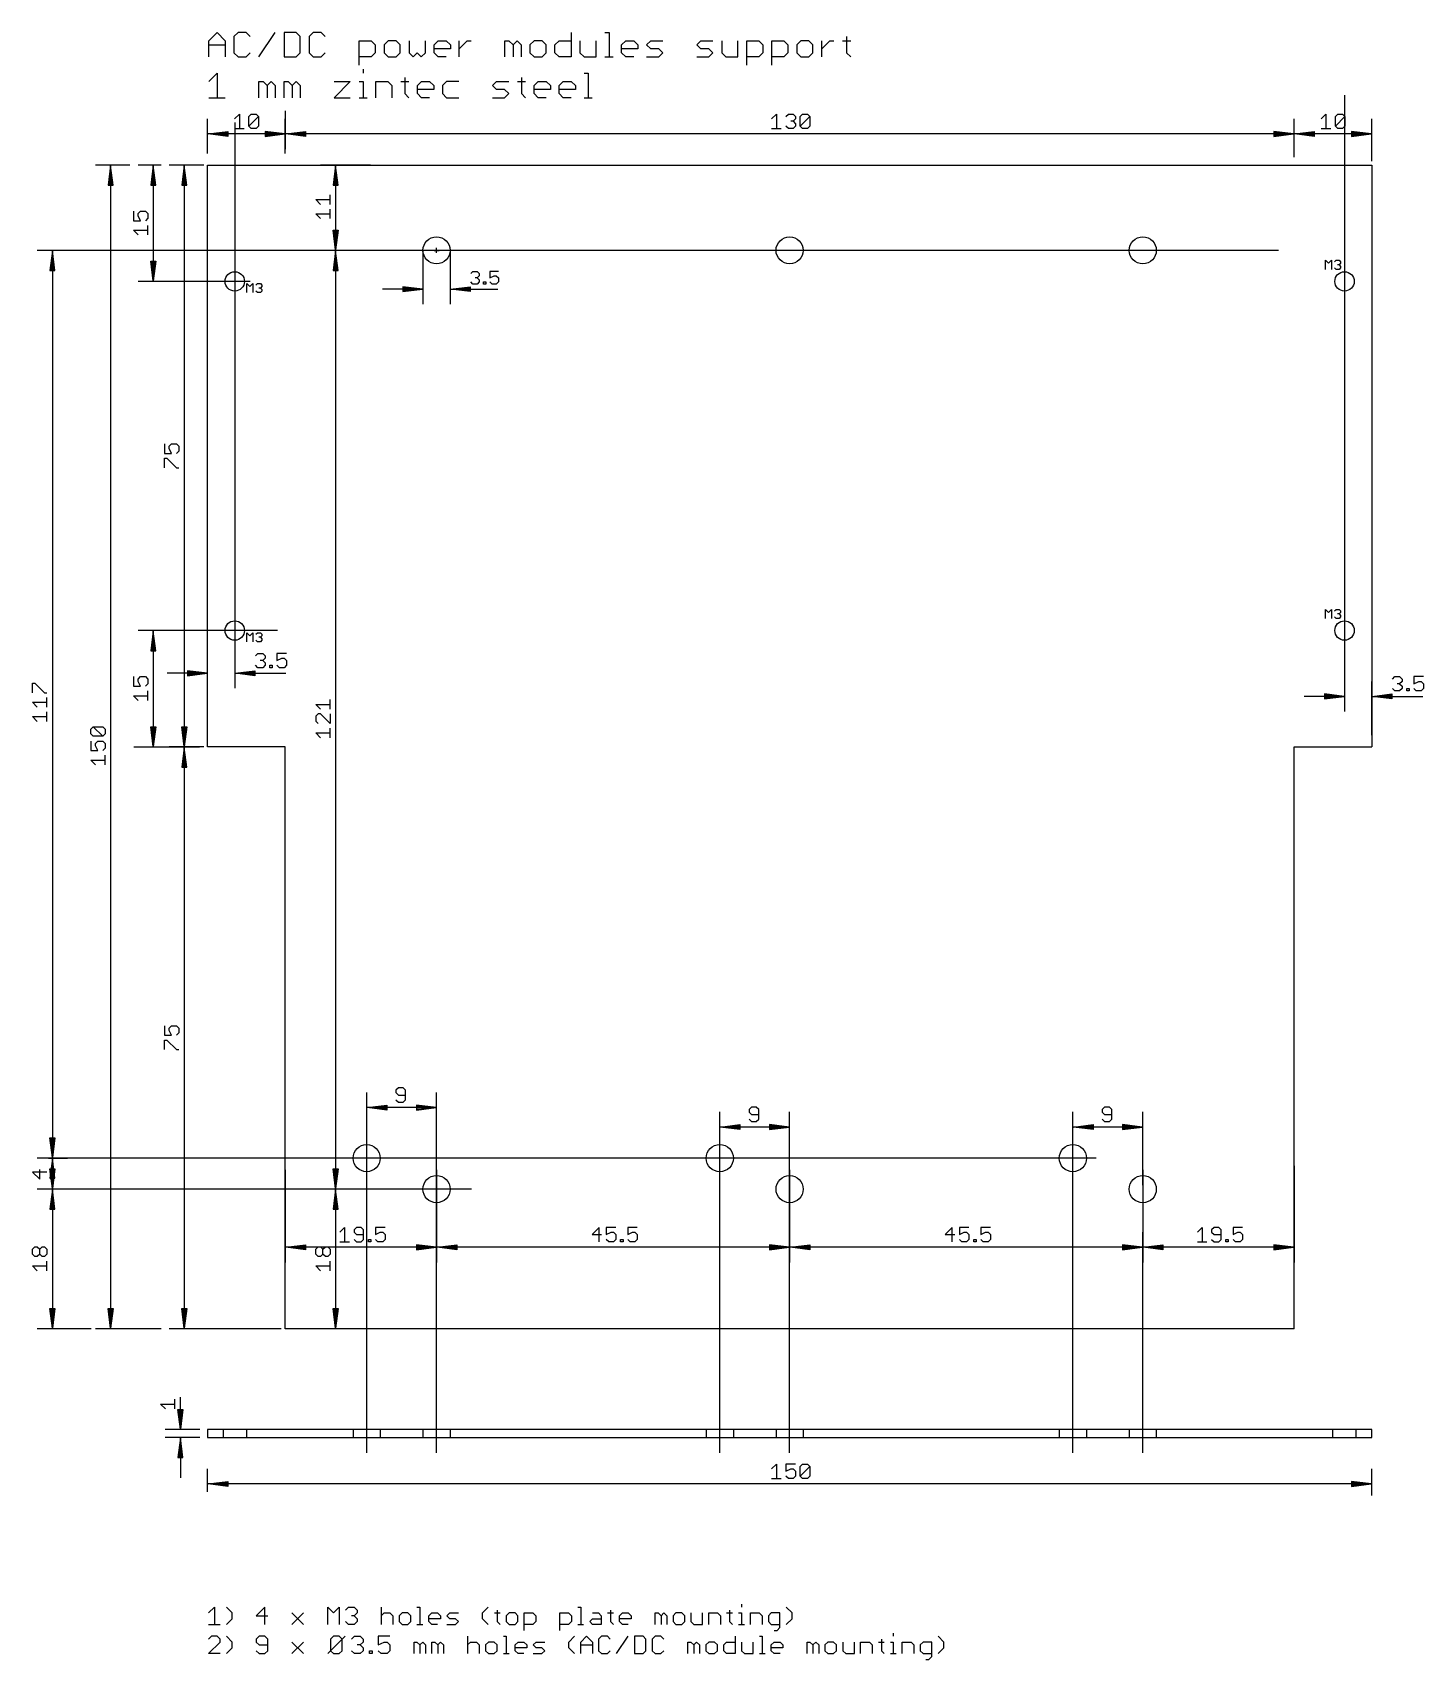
# Model space of a CAD drawing. Extents: x -23 to 157, y -12 to 198.
import ezdxf

# ---------------------------------------------------------------- set-up
doc = ezdxf.new("R2010")
doc.units = 0
doc.header["$MEASUREMENT"] = 0
for name, color, linetype, true_color in [('114', 253, 'CONTINUOUS', 0xadadad), ('119', 1, 'CONTINUOUS', 0xff0000), ('20', 7, 'CONTINUOUS', 0xffffff), ('47', 140, 'CONTINUOUS', 0x00bfff)]:
    doc.layers.add(name, color=color, linetype=linetype, true_color=true_color)

msp = doc.modelspace()

# ---------------------------------------------------------------- linework, layer by layer
at = {"layer": '114'}
for p, q in [((0.1778, 197.0259), (1.2268, 198.0749)), ((1.2268, 198.0749), (2.2759, 197.0259)), ((3.9251, 198.0749), (3.4006, 197.5504)), ((3.4006, 197.5504), (3.4006, 195.4523)), ((4.9741, 198.0749), (3.9251, 198.0749)), ((5.4986, 197.5504), (4.9741, 198.0749)), ((6.6233, 194.9278), (8.7214, 198.0749)), ((9.8461, 198.0749), (9.8461, 194.9278)), ((11.4196, 198.0749), (9.8461, 198.0749)), ((11.9441, 197.5504), (11.4196, 198.0749)), ((11.9441, 195.4523), (11.9441, 197.5504)), ((13.5933, 198.0749), (13.0688, 197.5504)), ((13.0688, 197.5504), (13.0688, 195.4523)), ((14.6424, 198.0749), (13.5933, 198.0749)), ((15.1669, 197.5504), (14.6424, 198.0749)), ((46.8573, 198.0749), (46.8573, 194.9278)), ((51.2047, 198.0749), (51.7292, 198.0749)), ((51.7292, 198.0749), (51.7292, 194.9278)), ((82.3454, 197.5504), (82.3454, 195.4523)), ((0.1778, 194.9278), (0.1778, 197.0259)), ((0.1778, 196.5013), (2.2759, 196.5013)), ((2.2759, 197.0259), (2.2759, 194.9278)), ((3.4006, 195.4523), (3.9251, 194.9278)), ((4.9741, 194.9278), (5.4986, 195.4523)), ((11.4196, 194.9278), (11.9441, 195.4523)), ((13.0688, 195.4523), (13.5933, 194.9278)), ((14.6424, 194.9278), (15.1669, 195.4523)), ((19.5143, 193.8788), (19.5143, 197.0259)), ((19.5143, 197.0259), (21.0879, 197.0259)), ((21.0879, 197.0259), (21.6124, 196.5013)), ((21.6124, 195.4523), (21.0879, 194.9278)), ((21.6124, 196.5013), (21.6124, 195.4523)), ((23.2616, 197.0259), (22.7371, 196.5013)), ((22.7371, 196.5013), (22.7371, 195.4523)), ((22.7371, 195.4523), (23.2616, 194.9278)), ((24.3106, 197.0259), (23.2616, 197.0259)), ((24.8351, 196.5013), (24.3106, 197.0259)), ((24.3106, 194.9278), (24.8351, 195.4523)), ((24.8351, 195.4523), (24.8351, 196.5013)), ((25.9598, 197.0259), (25.9598, 195.4523)), ((25.9598, 195.4523), (26.4843, 194.9278)), ((26.4843, 194.9278), (27.0089, 195.4523)), ((27.0089, 195.4523), (27.5334, 194.9278)), ((27.5334, 194.9278), (28.0579, 195.4523)), ((28.0579, 195.4523), (28.0579, 197.0259)), ((29.1826, 196.5013), (29.7071, 197.0259)), ((29.1826, 195.4523), (29.1826, 196.5013)), ((31.2806, 195.9768), (29.1826, 195.9768)), ((29.7071, 194.9278), (29.1826, 195.4523)), ((29.7071, 197.0259), (30.7561, 197.0259)), ((30.7561, 197.0259), (31.2806, 196.5013)), ((31.2806, 196.5013), (31.2806, 195.9768)), ((32.4053, 194.9278), (32.4053, 197.0259)), ((32.4053, 195.9768), (33.4544, 197.0259)), ((33.4544, 197.0259), (33.9789, 197.0259)), ((38.3137, 194.9278), (38.3137, 197.0259)), ((38.3137, 197.0259), (38.8382, 197.0259)), ((38.8382, 197.0259), (39.3627, 196.5013)), ((39.3627, 196.5013), (39.8873, 197.0259)), ((39.3627, 196.5013), (39.3627, 194.9278)), ((39.8873, 197.0259), (40.4118, 196.5013)), ((40.4118, 196.5013), (40.4118, 194.9278)), ((42.061, 197.0259), (41.5365, 196.5013)), ((41.5365, 196.5013), (41.5365, 195.4523)), ((41.5365, 195.4523), (42.061, 194.9278)), ((43.11, 197.0259), (42.061, 197.0259)), ((43.6345, 196.5013), (43.11, 197.0259)), ((43.11, 194.9278), (43.6345, 195.4523)), ((43.6345, 195.4523), (43.6345, 196.5013)), ((44.7592, 196.5013), (45.2837, 197.0259)), ((44.7592, 195.4523), (44.7592, 196.5013)), ((45.2837, 194.9278), (44.7592, 195.4523)), ((45.2837, 197.0259), (46.8573, 197.0259)), ((47.982, 197.0259), (47.982, 195.4523)), ((47.982, 195.4523), (48.5065, 194.9278)), ((50.08, 194.9278), (50.08, 197.0259)), ((53.3532, 196.5013), (53.8777, 197.0259)), ((53.3532, 195.4523), (53.3532, 196.5013)), ((55.4513, 195.9768), (53.3532, 195.9768)), ((53.8777, 194.9278), (53.3532, 195.4523)), ((53.8777, 197.0259), (54.9268, 197.0259)), ((54.9268, 197.0259), (55.4513, 196.5013)), ((55.4513, 196.5013), (55.4513, 195.9768)), ((56.576, 196.5013), (57.1005, 197.0259)), ((57.1005, 195.9768), (56.576, 196.5013)), ((57.1005, 197.0259), (58.674, 197.0259)), ((58.1495, 195.9768), (57.1005, 195.9768)), ((58.674, 195.4523), (58.1495, 195.9768)), ((58.1495, 194.9278), (58.674, 195.4523)), ((63.0215, 196.5013), (63.546, 197.0259)), ((63.546, 195.9768), (63.0215, 196.5013)), ((63.546, 197.0259), (65.1195, 197.0259)), ((64.595, 195.9768), (63.546, 195.9768)), ((65.1195, 195.4523), (64.595, 195.9768)), ((64.595, 194.9278), (65.1195, 195.4523)), ((66.2442, 197.0259), (66.2442, 195.4523)), ((66.2442, 195.4523), (66.7687, 194.9278)), ((68.3423, 194.9278), (68.3423, 197.0259)), ((69.467, 193.8788), (69.467, 197.0259)), ((69.467, 197.0259), (71.0405, 197.0259)), ((71.0405, 197.0259), (71.565, 196.5013)), ((71.565, 195.4523), (71.0405, 194.9278)), ((71.565, 196.5013), (71.565, 195.4523)), ((72.6897, 193.8788), (72.6897, 197.0259)), ((72.6897, 197.0259), (74.2633, 197.0259)), ((74.2633, 197.0259), (74.7878, 196.5013)), ((74.7878, 195.4523), (74.2633, 194.9278)), ((74.7878, 196.5013), (74.7878, 195.4523)), ((76.437, 197.0259), (75.9125, 196.5013)), ((75.9125, 196.5013), (75.9125, 195.4523)), ((75.9125, 195.4523), (76.437, 194.9278)), ((77.486, 197.0259), (76.437, 197.0259)), ((78.0106, 196.5013), (77.486, 197.0259)), ((77.486, 194.9278), (78.0106, 195.4523)), ((78.0106, 195.4523), (78.0106, 196.5013)), ((79.1352, 194.9278), (79.1352, 197.0259)), ((79.1352, 195.9768), (80.1843, 197.0259)), ((80.1843, 197.0259), (80.7088, 197.0259)), ((81.8209, 197.0259), (82.8699, 197.0259)), ((82.3454, 195.4523), (82.8699, 194.9278)), ((3.9251, 194.9278), (4.9741, 194.9278)), ((9.8461, 194.9278), (11.4196, 194.9278)), ((13.5933, 194.9278), (14.6424, 194.9278)), ((21.0879, 194.9278), (19.5143, 194.9278)), ((20.0388, 193.3494), (20.0388, 192.8249)), ((23.2616, 194.9278), (24.3106, 194.9278)), ((30.7561, 194.9278), (29.7071, 194.9278)), ((42.061, 194.9278), (43.11, 194.9278)), ((46.8573, 194.9278), (45.2837, 194.9278)), ((48.5065, 194.9278), (50.08, 194.9278)), ((51.2047, 194.9278), (52.2538, 194.9278)), ((54.9268, 194.9278), (53.8777, 194.9278)), ((56.576, 194.9278), (58.1495, 194.9278)), ((63.0215, 194.9278), (64.595, 194.9278)), ((66.7687, 194.9278), (68.3423, 194.9278)), ((71.0405, 194.9278), (69.467, 194.9278)), ((74.2633, 194.9278), (72.6897, 194.9278)), ((76.437, 194.9278), (77.486, 194.9278)), ((0.1778, 191.7759), (1.2268, 192.8249)), ((1.2268, 192.8249), (1.2268, 189.6778)), ((6.6233, 189.6778), (6.6233, 191.7759)), ((6.6233, 191.7759), (7.1478, 191.7759)), ((7.1478, 191.7759), (7.6723, 191.2513)), ((7.6723, 191.2513), (8.1968, 191.7759)), ((7.6723, 191.2513), (7.6723, 189.6778)), ((8.1968, 191.7759), (8.7214, 191.2513)), ((8.7214, 191.2513), (8.7214, 189.6778)), ((9.8461, 189.6778), (9.8461, 191.7759)), ((9.8461, 191.7759), (10.3706, 191.7759)), ((10.3706, 191.7759), (10.8951, 191.2513)), ((10.8951, 191.2513), (11.4196, 191.7759)), ((10.8951, 191.2513), (10.8951, 189.6778)), ((11.4196, 191.7759), (11.9441, 191.2513)), ((11.9441, 191.2513), (11.9441, 189.6778)), ((16.2916, 191.7759), (18.3896, 191.7759)), ((18.3896, 191.7759), (16.2916, 189.6778)), ((19.5143, 191.7759), (20.0388, 191.7759)), ((20.0388, 191.7759), (20.0388, 189.6778)), ((21.6628, 189.6778), (21.6628, 191.7759)), ((21.6628, 191.7759), (23.2364, 191.7759)), ((23.2364, 191.7759), (23.7609, 191.2513)), ((23.7609, 191.2513), (23.7609, 189.6778)), ((24.8856, 191.7759), (25.9346, 191.7759)), ((25.4101, 192.3004), (25.4101, 190.2023)), ((27.0341, 191.2513), (27.5586, 191.7759)), ((27.0341, 190.2023), (27.0341, 191.2513)), ((27.5586, 191.7759), (28.6076, 191.7759)), ((28.6076, 191.7759), (29.1321, 191.2513)), ((29.1321, 191.2513), (29.1321, 190.7268)), ((30.7813, 191.7759), (30.2568, 191.2513)), ((30.2568, 191.2513), (30.2568, 190.2023)), ((32.3549, 191.7759), (30.7813, 191.7759)), ((36.7023, 191.2513), (37.2268, 191.7759)), ((37.2268, 190.7268), (36.7023, 191.2513)), ((37.2268, 191.7759), (38.8004, 191.7759)), ((39.9251, 191.7759), (40.9741, 191.7759)), ((40.4496, 192.3004), (40.4496, 190.2023)), ((42.0736, 191.2513), (42.5981, 191.7759)), ((42.0736, 190.2023), (42.0736, 191.2513)), ((42.5981, 191.7759), (43.6471, 191.7759)), ((43.6471, 191.7759), (44.1716, 191.2513)), ((44.1716, 191.2513), (44.1716, 190.7268)), ((45.2963, 191.2513), (45.8209, 191.7759)), ((45.2963, 190.2023), (45.2963, 191.2513)), ((45.8209, 191.7759), (46.8699, 191.7759)), ((46.8699, 191.7759), (47.3944, 191.2513)), ((47.3944, 191.2513), (47.3944, 190.7268)), ((48.5191, 192.8249), (49.0436, 192.8249)), ((49.0436, 192.8249), (49.0436, 189.6778)), ((0.1778, 189.6778), (2.2759, 189.6778)), ((16.2916, 189.6778), (18.3896, 189.6778)), ((19.5143, 189.6778), (20.5633, 189.6778)), ((25.4101, 190.2023), (25.9346, 189.6778)), ((29.1321, 190.7268), (27.0341, 190.7268)), ((27.5586, 189.6778), (27.0341, 190.2023)), ((28.6076, 189.6778), (27.5586, 189.6778)), ((30.2568, 190.2023), (30.7813, 189.6778)), ((30.7813, 189.6778), (32.3549, 189.6778)), ((36.7023, 189.6778), (38.2759, 189.6778)), ((38.2759, 190.7268), (37.2268, 190.7268)), ((38.8004, 190.2023), (38.2759, 190.7268)), ((38.2759, 189.6778), (38.8004, 190.2023)), ((40.4496, 190.2023), (40.9741, 189.6778)), ((44.1716, 190.7268), (42.0736, 190.7268)), ((42.5981, 189.6778), (42.0736, 190.2023)), ((43.6471, 189.6778), (42.5981, 189.6778)), ((47.3944, 190.7268), (45.2963, 190.7268)), ((45.8209, 189.6778), (45.2963, 190.2023)), ((46.8699, 189.6778), (45.8209, 189.6778)), ((48.5191, 189.6778), (49.5681, 189.6778))]:
    msp.add_line(p, q, dxfattribs=at)
at = {"layer": '119'}
for p, q in [((0, 181), (150, 181)), ((0, 106), (0, 181)), ((150, 181), (150, 106)), ((144.0508, 167.5508), (144.0508, 168.7202)), ((144.0508, 168.7202), (144.4406, 168.3304)), ((144.4406, 168.3304), (144.8304, 168.7202)), ((144.8304, 168.7202), (144.8304, 167.5508)), ((145.2202, 168.5253), (145.4151, 168.7202)), ((145.4151, 168.7202), (145.8049, 168.7202)), ((145.8049, 168.1355), (145.61, 168.1355)), ((145.8049, 168.7202), (145.9998, 168.5253)), ((145.9998, 168.3304), (145.8049, 168.1355)), ((145.8049, 168.1355), (145.9998, 167.9406)), ((145.9998, 168.5253), (145.9998, 168.3304)), ((145.9998, 167.9406), (145.9998, 167.7457)), ((5.0508, 164.5508), (5.0508, 165.7202)), ((5.0508, 165.7202), (5.4406, 165.3304)), ((5.4406, 165.3304), (5.8304, 165.7202)), ((5.8304, 165.7202), (5.8304, 164.5508)), ((6.2202, 165.5253), (6.4151, 165.7202)), ((6.4151, 165.7202), (6.8049, 165.7202)), ((6.8049, 165.7202), (6.9998, 165.5253)), ((145.4151, 167.5508), (145.2202, 167.7457)), ((145.8049, 167.5508), (145.4151, 167.5508)), ((145.9998, 167.7457), (145.8049, 167.5508)), ((6.4151, 164.5508), (6.2202, 164.7457)), ((6.8049, 164.5508), (6.4151, 164.5508)), ((6.8049, 165.1355), (6.61, 165.1355)), ((6.9998, 165.3304), (6.8049, 165.1355)), ((6.8049, 165.1355), (6.9998, 164.9406)), ((6.9998, 164.7457), (6.8049, 164.5508)), ((6.9998, 165.5253), (6.9998, 165.3304)), ((6.9998, 164.9406), (6.9998, 164.7457)), ((144.0508, 122.5508), (144.0508, 123.7202)), ((144.0508, 123.7202), (144.4406, 123.3304)), ((144.4406, 123.3304), (144.8304, 123.7202)), ((144.8304, 123.7202), (144.8304, 122.5508)), ((145.2202, 123.5253), (145.4151, 123.7202)), ((145.4151, 122.5508), (145.2202, 122.7457)), ((145.4151, 123.7202), (145.8049, 123.7202)), ((145.8049, 122.5508), (145.4151, 122.5508)), ((145.8049, 123.1355), (145.61, 123.1355)), ((145.8049, 123.7202), (145.9998, 123.5253)), ((145.9998, 123.3304), (145.8049, 123.1355)), ((145.8049, 123.1355), (145.9998, 122.9406)), ((145.9998, 122.7457), (145.8049, 122.5508)), ((145.9998, 123.5253), (145.9998, 123.3304)), ((145.9998, 122.9406), (145.9998, 122.7457)), ((5.0508, 119.5508), (5.0508, 120.7202)), ((5.0508, 120.7202), (5.4406, 120.3304)), ((5.4406, 120.3304), (5.8304, 120.7202)), ((5.8304, 120.7202), (5.8304, 119.5508)), ((6.2202, 120.5253), (6.4151, 120.7202)), ((6.4151, 119.5508), (6.2202, 119.7457)), ((6.4151, 120.7202), (6.8049, 120.7202)), ((6.8049, 119.5508), (6.4151, 119.5508)), ((6.8049, 120.1355), (6.61, 120.1355)), ((6.8049, 120.7202), (6.9998, 120.5253)), ((6.9998, 120.3304), (6.8049, 120.1355)), ((6.8049, 120.1355), (6.9998, 119.9406)), ((6.9998, 119.7457), (6.8049, 119.5508)), ((6.9998, 120.5253), (6.9998, 120.3304)), ((6.9998, 119.9406), (6.9998, 119.7457)), ((10, 106), (0, 106)), ((10, 31), (10, 106)), ((140, 106), (150, 106)), ((140, 31), (140, 106)), ((140, 31), (10, 31)), ((2, 18), (0, 18)), ((0, 18), (0, 17)), ((0, 17), (2, 17)), ((5, 18), (2, 18)), ((2, 18), (2, 17)), ((2, 17), (5, 17)), ((27.75, 18), (5, 18)), ((5, 18), (5, 17)), ((5, 17), (27.75, 17)), ((18.75, 18), (18.75, 17)), ((22.25, 18), (22.25, 17)), ((31.25, 18), (27.75, 18)), ((27.75, 18), (27.75, 17)), ((27.75, 17), (31.25, 17)), ((145, 18), (31.25, 18)), ((31.25, 18), (31.25, 17)), ((31.25, 17), (145, 17)), ((64.25, 18), (64.25, 17)), ((67.75, 18), (67.75, 17)), ((73.25, 18), (73.25, 17)), ((76.75, 18), (76.75, 17)), ((109.75, 18), (109.75, 17)), ((113.25, 18), (113.25, 17)), ((118.75, 18), (118.75, 17)), ((122.25, 18), (122.25, 17)), ((148, 18), (145, 18)), ((145, 17), (145, 18)), ((145, 17), (148, 17)), ((150, 18), (148, 18)), ((148, 17), (148, 18)), ((148, 17), (150, 17)), ((150, 17), (150, 18))]:
    msp.add_line(p, q, dxfattribs=at)
for centre, radius in [((29.5, 170), 1.75), ((75, 170), 1.75), ((120.5, 170), 1.75), ((3.5, 166), 1.25), ((146.5, 166), 1.25), ((3.5, 121), 1.25), ((146.5, 121), 1.25), ((20.5, 53), 1.75), ((66, 53), 1.75), ((111.5, 53), 1.75), ((29.5, 49), 1.75), ((75, 49), 1.75), ((120.5, 49), 1.75)]:
    msp.add_circle(centre, radius, dxfattribs=at)
at = {"layer": '20'}
for p, q in [((0.127, -5.6244), (0.8763, -4.8751)), ((0.8763, -4.8751), (0.8763, -7.123)), ((3.1783, -5.6244), (2.429, -4.8751)), ((3.1783, -6.3737), (3.1783, -5.6244)), ((7.3895, -4.8751), (6.2656, -5.999)), ((6.2656, -5.999), (7.7642, -5.999)), ((7.3895, -7.123), (7.3895, -4.8751)), ((10.8695, -5.6244), (12.3681, -7.123)), ((10.8695, -7.123), (12.3681, -5.6244)), ((15.4734, -7.123), (15.4734, -4.8751)), ((15.4734, -4.8751), (16.2227, -5.6244)), ((16.2227, -5.6244), (16.972, -4.8751)), ((16.972, -4.8751), (16.972, -7.123)), ((17.7754, -5.2497), (18.1501, -4.8751)), ((18.1501, -4.8751), (18.8994, -4.8751)), ((18.8994, -5.999), (18.5247, -5.999)), ((18.8994, -4.8751), (19.274, -5.2497)), ((19.274, -5.6244), (18.8994, -5.999)), ((18.8994, -5.999), (19.274, -6.3737)), ((19.274, -5.2497), (19.274, -5.6244)), ((22.3793, -4.8751), (22.3793, -7.123)), ((22.3793, -5.999), (22.754, -5.6244)), ((22.754, -5.6244), (23.5033, -5.6244)), ((23.5033, -5.6244), (23.8779, -5.999)), ((23.8779, -5.999), (23.8779, -7.123)), ((25.056, -5.6244), (24.6813, -5.999)), ((24.6813, -5.999), (24.6813, -6.7483)), ((25.8053, -5.6244), (25.056, -5.6244)), ((26.1799, -5.999), (25.8053, -5.6244)), ((26.1799, -6.7483), (26.1799, -5.999)), ((26.9833, -4.8751), (27.3579, -4.8751)), ((27.3579, -4.8751), (27.3579, -7.123)), ((28.5179, -5.999), (28.8926, -5.6244)), ((28.5179, -6.7483), (28.5179, -5.999)), ((28.8926, -5.6244), (29.6419, -5.6244)), ((29.6419, -5.6244), (30.0165, -5.999)), ((30.0165, -5.999), (30.0165, -6.3737)), ((30.8199, -5.999), (31.1945, -5.6244)), ((31.1945, -6.3737), (30.8199, -5.999)), ((31.1945, -5.6244), (32.3185, -5.6244)), ((35.4238, -5.6244), (36.1731, -4.8751)), ((35.4238, -6.3737), (35.4238, -5.6244)), ((36.9584, -5.6244), (37.7078, -5.6244)), ((37.3331, -5.2497), (37.3331, -6.7483)), ((38.8677, -5.6244), (38.4931, -5.999)), ((38.4931, -5.999), (38.4931, -6.7483)), ((39.6171, -5.6244), (38.8677, -5.6244)), ((39.9917, -5.999), (39.6171, -5.6244)), ((39.9917, -6.7483), (39.9917, -5.999)), ((40.7951, -7.8723), (40.7951, -5.6244)), ((40.7951, -5.6244), (41.919, -5.6244)), ((41.919, -5.6244), (42.2937, -5.999)), ((42.2937, -5.999), (42.2937, -6.7483)), ((45.399, -7.8723), (45.399, -5.6244)), ((45.399, -5.6244), (46.523, -5.6244)), ((46.523, -5.6244), (46.8976, -5.999)), ((46.8976, -5.999), (46.8976, -6.7483)), ((47.701, -4.8751), (48.0756, -4.8751)), ((48.0756, -4.8751), (48.0756, -7.123)), ((49.6103, -5.6244), (50.3596, -5.6244)), ((50.3596, -5.6244), (50.7342, -5.999)), ((50.7342, -5.999), (50.7342, -7.123)), ((51.5376, -5.6244), (52.2869, -5.6244)), ((51.9122, -5.2497), (51.9122, -6.7483)), ((53.0722, -5.999), (53.4469, -5.6244)), ((53.0722, -6.7483), (53.0722, -5.999)), ((53.4469, -5.6244), (54.1962, -5.6244)), ((54.1962, -5.6244), (54.5708, -5.999)), ((54.5708, -5.999), (54.5708, -6.3737)), ((57.6761, -7.123), (57.6761, -5.6244)), ((57.6761, -5.6244), (58.0508, -5.6244)), ((58.0508, -5.6244), (58.4254, -5.999)), ((58.4254, -5.999), (58.8001, -5.6244)), ((58.4254, -5.999), (58.4254, -7.123)), ((58.8001, -5.6244), (59.1748, -5.999)), ((59.1748, -5.999), (59.1748, -7.123)), ((60.3528, -5.6244), (59.9781, -5.999)), ((59.9781, -5.999), (59.9781, -6.7483)), ((61.1021, -5.6244), (60.3528, -5.6244)), ((61.4767, -5.999), (61.1021, -5.6244)), ((61.4767, -6.7483), (61.4767, -5.999)), ((62.2801, -5.6244), (62.2801, -6.7483)), ((63.7787, -7.123), (63.7787, -5.6244)), ((64.582, -7.123), (64.582, -5.6244)), ((64.582, -5.6244), (65.706, -5.6244)), ((65.706, -5.6244), (66.0807, -5.999)), ((66.0807, -5.999), (66.0807, -7.123)), ((66.884, -5.6244), (67.6333, -5.6244)), ((67.2587, -5.2497), (67.2587, -6.7483)), ((68.4186, -5.6244), (68.7933, -5.6244)), ((68.7933, -4.5004), (68.7933, -4.8751)), ((68.7933, -5.6244), (68.7933, -7.123)), ((69.9533, -7.123), (69.9533, -5.6244)), ((69.9533, -5.6244), (71.0773, -5.6244)), ((71.0773, -5.6244), (71.4519, -5.999)), ((71.4519, -5.999), (71.4519, -7.123)), ((72.6299, -5.6244), (72.2553, -5.999)), ((72.2553, -5.999), (72.2553, -6.7483)), ((73.7539, -5.6244), (72.6299, -5.6244)), ((73.7539, -7.4977), (73.7539, -5.6244)), ((75.3065, -5.6244), (74.5572, -4.8751)), ((75.3065, -6.3737), (75.3065, -5.6244)), ((0.127, -7.123), (1.6256, -7.123)), ((2.429, -7.123), (3.1783, -6.3737)), ((18.1501, -7.123), (17.7754, -6.7483)), ((18.8994, -7.123), (18.1501, -7.123)), ((19.274, -6.7483), (18.8994, -7.123)), ((19.274, -6.3737), (19.274, -6.7483)), ((24.6813, -6.7483), (25.056, -7.123)), ((25.056, -7.123), (25.8053, -7.123)), ((25.8053, -7.123), (26.1799, -6.7483)), ((26.9833, -7.123), (27.7326, -7.123)), ((30.0165, -6.3737), (28.5179, -6.3737)), ((28.8926, -7.123), (28.5179, -6.7483)), ((29.6419, -7.123), (28.8926, -7.123)), ((30.8199, -7.123), (31.9438, -7.123)), ((31.9438, -6.3737), (31.1945, -6.3737)), ((32.3185, -6.7483), (31.9438, -6.3737)), ((31.9438, -7.123), (32.3185, -6.7483)), ((36.1731, -7.123), (35.4238, -6.3737)), ((37.3331, -6.7483), (37.7078, -7.123)), ((38.4931, -6.7483), (38.8677, -7.123)), ((38.8677, -7.123), (39.6171, -7.123)), ((39.6171, -7.123), (39.9917, -6.7483)), ((41.919, -7.123), (40.7951, -7.123)), ((42.2937, -6.7483), (41.919, -7.123)), ((46.523, -7.123), (45.399, -7.123)), ((46.8976, -6.7483), (46.523, -7.123)), ((47.701, -7.123), (48.4503, -7.123)), ((49.2356, -6.7483), (49.6103, -6.3737)), ((49.6103, -7.123), (49.2356, -6.7483)), ((49.6103, -6.3737), (50.7342, -6.3737)), ((50.7342, -7.123), (49.6103, -7.123)), ((51.9122, -6.7483), (52.2869, -7.123)), ((54.5708, -6.3737), (53.0722, -6.3737)), ((53.4469, -7.123), (53.0722, -6.7483)), ((54.1962, -7.123), (53.4469, -7.123)), ((59.9781, -6.7483), (60.3528, -7.123)), ((60.3528, -7.123), (61.1021, -7.123)), ((61.1021, -7.123), (61.4767, -6.7483)), ((62.2801, -6.7483), (62.6547, -7.123)), ((62.6547, -7.123), (63.7787, -7.123)), ((67.2587, -6.7483), (67.6333, -7.123)), ((68.4186, -7.123), (69.168, -7.123)), ((72.2553, -6.7483), (72.6299, -7.123)), ((72.6299, -7.123), (73.7539, -7.123)), ((73.0046, -7.8723), (73.3792, -7.8723)), ((73.3792, -7.8723), (73.7539, -7.4977)), ((74.5572, -7.123), (75.3065, -6.3737)), ((88.36, -8.2504), (88.36, -8.6251)), ((0.5017, -8.6251), (0.127, -8.9997)), ((0.127, -10.873), (1.6256, -9.3744)), ((1.251, -8.6251), (0.5017, -8.6251)), ((1.6256, -8.9997), (1.251, -8.6251)), ((1.6256, -9.3744), (1.6256, -8.9997)), ((3.1783, -9.3744), (2.429, -8.6251)), ((2.429, -10.873), (3.1783, -10.1237)), ((3.1783, -10.1237), (3.1783, -9.3744)), ((6.6402, -8.6251), (6.2656, -8.9997)), ((6.2656, -8.9997), (6.2656, -9.3744)), ((6.2656, -9.3744), (6.6402, -9.749)), ((7.3895, -8.6251), (6.6402, -8.6251)), ((6.6402, -9.749), (7.7642, -9.749)), ((7.7642, -8.9997), (7.3895, -8.6251)), ((7.7642, -10.4983), (7.7642, -8.9997)), ((10.8695, -9.3744), (12.3681, -10.873)), ((10.8695, -10.873), (12.3681, -9.3744)), ((15.4734, -10.873), (17.7214, -8.6251)), ((16.2227, -8.6251), (15.8481, -8.9997)), ((15.8481, -8.9997), (15.8481, -10.4983)), ((16.972, -8.6251), (16.2227, -8.6251)), ((17.3467, -8.9997), (16.972, -8.6251)), ((17.3467, -10.4983), (17.3467, -8.9997)), ((18.5427, -8.9997), (18.9174, -8.6251)), ((18.9174, -8.6251), (19.6667, -8.6251)), ((19.6667, -9.749), (19.292, -9.749)), ((19.6667, -8.6251), (20.0413, -8.9997)), ((20.0413, -9.3744), (19.6667, -9.749)), ((19.6667, -9.749), (20.0413, -10.1237)), ((20.0413, -8.9997), (20.0413, -9.3744)), ((20.0413, -10.1237), (20.0413, -10.4983)), ((23.4943, -8.6251), (21.9957, -8.6251)), ((21.9957, -8.6251), (21.9957, -9.749)), ((21.9957, -9.749), (22.745, -9.3744)), ((22.745, -9.3744), (23.1196, -9.3744)), ((23.1196, -9.3744), (23.4943, -9.749)), ((23.4943, -9.749), (23.4943, -10.4983)), ((26.5996, -10.873), (26.5996, -9.3744)), ((26.5996, -9.3744), (26.9743, -9.3744)), ((26.9743, -9.3744), (27.3489, -9.749)), ((27.3489, -9.749), (27.7236, -9.3744)), ((27.3489, -9.749), (27.3489, -10.873)), ((27.7236, -9.3744), (28.0982, -9.749)), ((28.0982, -9.749), (28.0982, -10.873)), ((28.9016, -10.873), (28.9016, -9.3744)), ((28.9016, -9.3744), (29.2762, -9.3744)), ((29.2762, -9.3744), (29.6509, -9.749)), ((29.6509, -9.749), (30.0255, -9.3744)), ((29.6509, -9.749), (29.6509, -10.873)), ((30.0255, -9.3744), (30.4002, -9.749)), ((30.4002, -9.749), (30.4002, -10.873)), ((33.5055, -8.6251), (33.5055, -10.873)), ((33.5055, -9.749), (33.8802, -9.3744)), ((33.8802, -9.3744), (34.6295, -9.3744)), ((34.6295, -9.3744), (35.0041, -9.749)), ((35.0041, -9.749), (35.0041, -10.873)), ((36.1821, -9.3744), (35.8075, -9.749)), ((35.8075, -9.749), (35.8075, -10.4983)), ((36.9314, -9.3744), (36.1821, -9.3744)), ((37.3061, -9.749), (36.9314, -9.3744)), ((37.3061, -10.4983), (37.3061, -9.749)), ((38.1094, -8.6251), (38.4841, -8.6251)), ((38.4841, -8.6251), (38.4841, -10.873)), ((39.6441, -9.749), (40.0187, -9.3744)), ((39.6441, -10.4983), (39.6441, -9.749)), ((41.1427, -10.1237), (39.6441, -10.1237)), ((40.0187, -9.3744), (40.768, -9.3744)), ((40.768, -9.3744), (41.1427, -9.749)), ((41.1427, -9.749), (41.1427, -10.1237)), ((41.946, -9.749), (42.3207, -9.3744)), ((42.3207, -10.1237), (41.946, -9.749)), ((42.3207, -9.3744), (43.4447, -9.3744)), ((43.07, -10.1237), (42.3207, -10.1237)), ((43.4447, -10.4983), (43.07, -10.1237)), ((46.55, -9.3744), (47.2993, -8.6251)), ((46.55, -10.1237), (46.55, -9.3744)), ((47.2993, -10.873), (46.55, -10.1237)), ((48.0846, -9.3744), (48.8339, -8.6251)), ((48.0846, -10.873), (48.0846, -9.3744)), ((48.0846, -9.749), (49.5832, -9.749)), ((48.8339, -8.6251), (49.5832, -9.3744)), ((49.5832, -9.3744), (49.5832, -10.873)), ((50.7612, -8.6251), (50.3866, -8.9997)), ((50.3866, -8.9997), (50.3866, -10.4983)), ((51.5105, -8.6251), (50.7612, -8.6251)), ((51.8852, -8.9997), (51.5105, -8.6251)), ((52.6885, -10.873), (54.1872, -8.6251)), ((54.9905, -8.6251), (54.9905, -10.873)), ((56.1145, -8.6251), (54.9905, -8.6251)), ((56.4891, -8.9997), (56.1145, -8.6251)), ((56.4891, -10.4983), (56.4891, -8.9997)), ((57.6671, -8.6251), (57.2925, -8.9997)), ((57.2925, -8.9997), (57.2925, -10.4983)), ((58.4164, -8.6251), (57.6671, -8.6251)), ((58.7911, -8.9997), (58.4164, -8.6251)), ((61.8964, -10.873), (61.8964, -9.3744)), ((61.8964, -9.3744), (62.2711, -9.3744)), ((62.2711, -9.3744), (62.6457, -9.749)), ((62.6457, -9.749), (63.0204, -9.3744)), ((62.6457, -9.749), (62.6457, -10.873)), ((63.0204, -9.3744), (63.395, -9.749)), ((63.395, -9.749), (63.395, -10.873)), ((64.573, -9.3744), (64.1984, -9.749)), ((64.1984, -9.749), (64.1984, -10.4983)), ((65.3223, -9.3744), (64.573, -9.3744)), ((65.697, -9.749), (65.3223, -9.3744)), ((65.697, -10.4983), (65.697, -9.749)), ((66.5003, -9.749), (66.875, -9.3744)), ((66.5003, -10.4983), (66.5003, -9.749)), ((66.875, -9.3744), (67.999, -9.3744)), ((67.999, -8.6251), (67.999, -10.873)), ((68.8023, -9.3744), (68.8023, -10.4983)), ((70.3009, -10.873), (70.3009, -9.3744)), ((71.1043, -8.6251), (71.4789, -8.6251)), ((71.4789, -8.6251), (71.4789, -10.873)), ((72.6389, -9.749), (73.0136, -9.3744)), ((72.6389, -10.4983), (72.6389, -9.749)), ((74.1375, -10.1237), (72.6389, -10.1237)), ((73.0136, -9.3744), (73.7629, -9.3744)), ((73.7629, -9.3744), (74.1375, -9.749)), ((74.1375, -9.749), (74.1375, -10.1237)), ((77.2428, -10.873), (77.2428, -9.3744)), ((77.2428, -9.3744), (77.6175, -9.3744)), ((77.6175, -9.3744), (77.9922, -9.749)), ((77.9922, -9.749), (78.3668, -9.3744)), ((77.9922, -9.749), (77.9922, -10.873)), ((78.3668, -9.3744), (78.7415, -9.749)), ((78.7415, -9.749), (78.7415, -10.873)), ((79.9195, -9.3744), (79.5448, -9.749)), ((79.5448, -9.749), (79.5448, -10.4983)), ((80.6688, -9.3744), (79.9195, -9.3744)), ((81.0434, -9.749), (80.6688, -9.3744)), ((81.0434, -10.4983), (81.0434, -9.749)), ((81.8468, -9.3744), (81.8468, -10.4983)), ((83.3454, -10.873), (83.3454, -9.3744)), ((84.1487, -10.873), (84.1487, -9.3744)), ((84.1487, -9.3744), (85.2727, -9.3744)), ((85.2727, -9.3744), (85.6474, -9.749)), ((85.6474, -9.749), (85.6474, -10.873)), ((86.4507, -9.3744), (87.2, -9.3744)), ((86.8254, -8.9997), (86.8254, -10.4983)), ((87.9854, -9.3744), (88.36, -9.3744)), ((88.36, -9.3744), (88.36, -10.873)), ((89.52, -10.873), (89.52, -9.3744)), ((89.52, -9.3744), (90.644, -9.3744)), ((90.644, -9.3744), (91.0186, -9.749)), ((91.0186, -9.749), (91.0186, -10.873)), ((92.1966, -9.3744), (91.822, -9.749)), ((91.822, -9.749), (91.822, -10.4983)), ((93.3206, -9.3744), (92.1966, -9.3744)), ((93.3206, -11.2477), (93.3206, -9.3744)), ((94.8732, -9.3744), (94.1239, -8.6251)), ((94.1239, -10.873), (94.8732, -10.1237)), ((94.8732, -10.1237), (94.8732, -9.3744)), ((1.6256, -10.873), (0.127, -10.873)), ((6.2656, -10.4983), (6.6402, -10.873)), ((6.6402, -10.873), (7.3895, -10.873)), ((7.3895, -10.873), (7.7642, -10.4983)), ((15.8481, -10.4983), (16.2227, -10.873)), ((16.2227, -10.873), (16.972, -10.873)), ((16.972, -10.873), (17.3467, -10.4983)), ((18.9174, -10.873), (18.5427, -10.4983)), ((19.6667, -10.873), (18.9174, -10.873)), ((20.0413, -10.4983), (19.6667, -10.873)), ((20.8447, -10.873), (20.8447, -10.4983)), ((20.8447, -10.4983), (21.2193, -10.4983)), ((21.2193, -10.873), (20.8447, -10.873)), ((21.2193, -10.4983), (21.2193, -10.873)), ((22.3703, -10.873), (21.9957, -10.4983)), ((23.1196, -10.873), (22.3703, -10.873)), ((23.4943, -10.4983), (23.1196, -10.873)), ((35.8075, -10.4983), (36.1821, -10.873)), ((36.1821, -10.873), (36.9314, -10.873)), ((36.9314, -10.873), (37.3061, -10.4983)), ((38.1094, -10.873), (38.8587, -10.873)), ((40.0187, -10.873), (39.6441, -10.4983)), ((40.768, -10.873), (40.0187, -10.873)), ((41.946, -10.873), (43.07, -10.873)), ((43.07, -10.873), (43.4447, -10.4983)), ((50.3866, -10.4983), (50.7612, -10.873)), ((50.7612, -10.873), (51.5105, -10.873)), ((51.5105, -10.873), (51.8852, -10.4983)), ((54.9905, -10.873), (56.1145, -10.873)), ((56.1145, -10.873), (56.4891, -10.4983)), ((57.2925, -10.4983), (57.6671, -10.873)), ((57.6671, -10.873), (58.4164, -10.873)), ((58.4164, -10.873), (58.7911, -10.4983)), ((64.1984, -10.4983), (64.573, -10.873)), ((64.573, -10.873), (65.3223, -10.873)), ((65.3223, -10.873), (65.697, -10.4983)), ((66.875, -10.873), (66.5003, -10.4983)), ((67.999, -10.873), (66.875, -10.873)), ((68.8023, -10.4983), (69.177, -10.873)), ((69.177, -10.873), (70.3009, -10.873)), ((71.1043, -10.873), (71.8536, -10.873)), ((73.0136, -10.873), (72.6389, -10.4983)), ((73.7629, -10.873), (73.0136, -10.873)), ((79.5448, -10.4983), (79.9195, -10.873)), ((79.9195, -10.873), (80.6688, -10.873)), ((80.6688, -10.873), (81.0434, -10.4983)), ((81.8468, -10.4983), (82.2214, -10.873)), ((82.2214, -10.873), (83.3454, -10.873)), ((86.8254, -10.4983), (87.2, -10.873)), ((87.9854, -10.873), (88.7347, -10.873)), ((91.822, -10.4983), (92.1966, -10.873)), ((92.1966, -10.873), (93.3206, -10.873)), ((92.5713, -11.6223), (92.9459, -11.6223)), ((92.9459, -11.6223), (93.3206, -11.2477))]:
    msp.add_line(p, q, dxfattribs=at)
at = {"layer": '47'}
for p, q in [((146.5, 190), (146.5, 110.55)), ((0, 182.5), (0, 186.95)), ((3.4829, 186.939), (4.0993, 187.5554)), ((4.0993, 187.5554), (4.0993, 185.7062)), ((5.3245, 187.2472), (5.6327, 187.5554)), ((5.3245, 186.0144), (5.3245, 187.2472)), ((5.3245, 186.0144), (6.5573, 187.2472)), ((5.6327, 187.5554), (6.2491, 187.5554)), ((6.2491, 187.5554), (6.5573, 187.2472)), ((6.5573, 187.2472), (6.5573, 186.0144)), ((10, 188), (10, 183.05)), ((10, 182.5), (10, 186.95)), ((72.6841, 186.939), (73.3005, 187.5554)), ((73.3005, 187.5554), (73.3005, 185.7062)), ((74.5256, 187.2472), (74.8338, 187.5554)), ((74.8338, 187.5554), (75.4502, 187.5554)), ((75.4502, 186.6308), (75.142, 186.6308)), ((75.4502, 187.5554), (75.7584, 187.2472)), ((75.7584, 186.939), (75.4502, 186.6308)), ((75.4502, 186.6308), (75.7584, 186.3226)), ((75.7584, 187.2472), (75.7584, 186.939)), ((76.3672, 187.2472), (76.6754, 187.5554)), ((76.3672, 186.0144), (76.3672, 187.2472)), ((76.3672, 186.0144), (77.6, 187.2472)), ((76.6754, 187.5554), (77.2918, 187.5554)), ((77.2918, 187.5554), (77.6, 187.2472)), ((77.6, 187.2472), (77.6, 186.0144)), ((140, 182), (140, 186.95)), ((140, 182.5), (140, 186.95)), ((143.4829, 186.939), (144.0993, 187.5554)), ((144.0993, 187.5554), (144.0993, 185.7062)), ((145.3245, 187.2472), (145.6327, 187.5554)), ((145.3245, 186.0144), (145.3245, 187.2472)), ((145.3245, 186.0144), (146.5573, 187.2472)), ((145.6327, 187.5554), (146.2491, 187.5554)), ((146.2491, 187.5554), (146.5573, 187.2472)), ((146.5573, 187.2472), (146.5573, 186.0144)), ((150, 181.5), (150, 186.95)), ((0.065, 185), (2.6, 185.3192)), ((0.065, 185), (2.6, 185.26)), ((0.065, 185), (2.6, 185.13)), ((9.935, 185), (0.065, 185)), ((2.6, 184.6808), (0.065, 185)), ((2.6, 184.87), (0.065, 185)), ((2.6, 184.74), (0.065, 185)), ((2.6, 185.3192), (2.6, 184.6808)), ((3.4829, 185.7062), (4.7157, 185.7062)), ((3.5, 186.5), (3.5, 113.55)), ((5.6327, 185.7062), (5.3245, 186.0144)), ((6.2491, 185.7062), (5.6327, 185.7062)), ((6.5573, 186.0144), (6.2491, 185.7062)), ((9.935, 185), (7.4, 185.3192)), ((7.4, 185.3192), (7.4, 184.6808)), ((9.935, 185), (7.4, 185.26)), ((9.935, 185), (7.4, 185.13)), ((7.4, 184.6808), (9.935, 185)), ((7.4, 184.87), (9.935, 185)), ((7.4, 184.74), (9.935, 185)), ((10.065, 185), (12.6, 185.3192)), ((10.065, 185), (12.6, 185.26)), ((10.065, 185), (12.6, 185.13)), ((139.935, 185), (10.065, 185)), ((12.6, 184.6808), (10.065, 185)), ((12.6, 184.87), (10.065, 185)), ((12.6, 184.74), (10.065, 185)), ((12.6, 185.3192), (12.6, 184.6808)), ((72.6841, 185.7062), (73.9168, 185.7062)), ((74.8338, 185.7062), (74.5256, 186.0144)), ((75.4502, 185.7062), (74.8338, 185.7062)), ((75.7584, 186.0144), (75.4502, 185.7062)), ((75.7584, 186.3226), (75.7584, 186.0144)), ((76.6754, 185.7062), (76.3672, 186.0144)), ((77.2918, 185.7062), (76.6754, 185.7062)), ((77.6, 186.0144), (77.2918, 185.7062)), ((139.935, 185), (137.4, 185.3192)), ((137.4, 185.3192), (137.4, 184.6808)), ((139.935, 185), (137.4, 185.26)), ((139.935, 185), (137.4, 185.13)), ((137.4, 184.6808), (139.935, 185)), ((137.4, 184.87), (139.935, 185)), ((137.4, 184.74), (139.935, 185)), ((140.065, 185), (142.6, 185.3192)), ((140.065, 185), (142.6, 185.26)), ((140.065, 185), (142.6, 185.13)), ((149.935, 185), (140.065, 185)), ((142.6, 184.6808), (140.065, 185)), ((142.6, 184.87), (140.065, 185)), ((142.6, 184.74), (140.065, 185)), ((142.6, 185.3192), (142.6, 184.6808)), ((143.4829, 185.7062), (144.7157, 185.7062)), ((145.6327, 185.7062), (145.3245, 186.0144)), ((146.2491, 185.7062), (145.6327, 185.7062)), ((146.5573, 186.0144), (146.2491, 185.7062)), ((149.935, 185), (147.4, 185.3192)), ((147.4, 185.3192), (147.4, 184.6808)), ((149.935, 185), (147.4, 185.26)), ((149.935, 185), (147.4, 185.13)), ((147.4, 184.6808), (149.935, 185)), ((147.4, 184.87), (149.935, 185)), ((147.4, 184.74), (149.935, 185)), ((-10, 181), (-14.45, 181)), ((-12.5, 180.935), (-12.8192, 178.4)), ((-12.5, 180.935), (-12.76, 178.4)), ((-12.5, 180.935), (-12.63, 178.4)), ((-12.5, 180.935), (-12.5, 31.065)), ((-12.1808, 178.4), (-12.5, 180.935)), ((-12.37, 178.4), (-12.5, 180.935)), ((-12.24, 178.4), (-12.5, 180.935)), ((-6, 181), (-8.95, 181)), ((-7, 180.935), (-7.3192, 178.4)), ((-7, 180.935), (-7.26, 178.4)), ((-7, 180.935), (-7.13, 178.4)), ((-7, 180.935), (-7, 166.065)), ((-6.6808, 178.4), (-7, 180.935)), ((-6.87, 178.4), (-7, 180.935)), ((-6.74, 178.4), (-7, 180.935)), ((-0.5, 181), (-4.95, 181)), ((-3, 180.935), (-3.3192, 178.4)), ((-3, 180.935), (-3.26, 178.4)), ((-3, 180.935), (-3.13, 178.4)), ((-3, 180.935), (-3, 106.065)), ((-2.6808, 178.4), (-3, 180.935)), ((-2.87, 178.4), (-3, 180.935)), ((-2.74, 178.4), (-3, 180.935)), ((21, 181), (14.55, 181)), ((16.5, 180.935), (16.1808, 178.4)), ((16.5, 180.935), (16.24, 178.4)), ((16.5, 180.935), (16.37, 178.4)), ((16.5, 180.935), (16.5, 170.065)), ((16.8192, 178.4), (16.5, 180.935)), ((16.63, 178.4), (16.5, 180.935)), ((16.76, 178.4), (16.5, 180.935)), ((-12.8192, 178.4), (-12.1808, 178.4)), ((-7.3192, 178.4), (-6.6808, 178.4)), ((-3.3192, 178.4), (-2.6808, 178.4)), ((16.1808, 178.4), (16.8192, 178.4)), ((14.561, 175.9316), (13.9446, 176.548)), ((13.9446, 176.548), (15.7938, 176.548)), ((15.7938, 175.9316), (15.7938, 177.1644)), ((-9.5554, 175.0573), (-9.5554, 173.8245)), ((-8.939, 174.7491), (-8.6308, 175.0573)), ((-8.939, 174.4409), (-8.939, 174.7491)), ((-8.6308, 173.8245), (-8.939, 174.4409)), ((-8.6308, 175.0573), (-8.0144, 175.0573)), ((-8.0144, 175.0573), (-7.7062, 174.7491)), ((-7.7062, 174.1327), (-8.0144, 173.8245)), ((-7.7062, 174.7491), (-7.7062, 174.1327)), ((14.561, 174.09), (13.9446, 174.7064)), ((13.9446, 174.7064), (15.7938, 174.7064)), ((15.7938, 174.09), (15.7938, 175.3228)), ((-9.5554, 173.8245), (-8.6308, 173.8245)), ((-8.939, 171.9829), (-9.5554, 172.5993)), ((-9.5554, 172.5993), (-7.7062, 172.5993)), ((-7.7062, 171.9829), (-7.7062, 173.2157)), ((16.5, 170.065), (16.1808, 172.6)), ((16.1808, 172.6), (16.8192, 172.6)), ((16.5, 170.065), (16.24, 172.6)), ((16.5, 170.065), (16.37, 172.6)), ((16.8192, 172.6), (16.5, 170.065)), ((16.63, 172.6), (16.5, 170.065)), ((16.76, 172.6), (16.5, 170.065)), ((138, 170), (-21.95, 170)), ((-20, 169.935), (-20.3192, 167.4)), ((-20, 169.935), (-20.26, 167.4)), ((-20, 169.935), (-20.13, 167.4)), ((-20, 169.935), (-20, 53.065)), ((-19.6808, 167.4), (-20, 169.935)), ((-19.87, 167.4), (-20, 169.935)), ((-19.74, 167.4), (-20, 169.935)), ((33, 170), (14.55, 170)), ((21, 170), (14.55, 170)), ((16.5, 169.935), (16.1808, 167.4)), ((16.5, 169.935), (16.24, 167.4)), ((16.5, 169.935), (16.37, 167.4)), ((16.5, 169.935), (16.5, 49.065)), ((16.8192, 167.4), (16.5, 169.935)), ((16.63, 167.4), (16.5, 169.935)), ((16.76, 167.4), (16.5, 169.935)), ((27.75, 170), (27.75, 163.05)), ((29.1808, 170), (29.8192, 170)), ((29.5, 169.6808), (29.5, 170.3192)), ((31.25, 170), (31.25, 163.05)), ((-7, 166.065), (-7.3192, 168.6)), ((-7.3192, 168.6), (-6.6808, 168.6)), ((-7, 166.065), (-7.26, 168.6)), ((-7, 166.065), (-7.13, 168.6)), ((-6.6808, 168.6), (-7, 166.065)), ((-6.87, 168.6), (-7, 166.065)), ((-6.74, 168.6), (-7, 166.065)), ((-20.3192, 167.4), (-19.6808, 167.4)), ((5.5, 166), (-8.95, 166)), ((16.1808, 167.4), (16.8192, 167.4)), ((33.9262, 167.0065), (34.1974, 167.2777)), ((34.1974, 165.6507), (33.9262, 165.9219)), ((34.1974, 167.2777), (34.7397, 167.2777)), ((34.7397, 166.4642), (34.4685, 166.4642)), ((34.7397, 167.2777), (35.0109, 167.0065)), ((35.0109, 166.7354), (34.7397, 166.4642)), ((34.7397, 166.4642), (35.0109, 166.193)), ((35.0109, 165.9219), (34.7397, 165.6507)), ((35.0109, 167.0065), (35.0109, 166.7354)), ((35.0109, 166.193), (35.0109, 165.9219)), ((35.5634, 165.6507), (35.5634, 165.9219)), ((35.5634, 165.9219), (35.8345, 165.9219)), ((35.8345, 165.9219), (35.8345, 165.6507)), ((37.4666, 167.2777), (36.3819, 167.2777)), ((36.3819, 167.2777), (36.3819, 166.4642)), ((36.3819, 166.4642), (36.9243, 166.7354)), ((36.6531, 165.6507), (36.3819, 165.9219)), ((36.9243, 166.7354), (37.1954, 166.7354)), ((37.1954, 166.7354), (37.4666, 166.4642)), ((37.4666, 165.9219), (37.1954, 165.6507)), ((37.4666, 166.4642), (37.4666, 165.9219)), ((27.685, 165), (22.55, 165)), ((27.685, 165), (25.15, 165.3192)), ((25.15, 165.3192), (25.15, 164.6808)), ((27.685, 165), (25.15, 165.26)), ((27.685, 165), (25.15, 165.13)), ((25.15, 164.6808), (27.685, 165)), ((25.15, 164.87), (27.685, 165)), ((25.15, 164.74), (27.685, 165)), ((31.315, 165), (33.85, 165.3192)), ((31.315, 165), (33.85, 165.26)), ((31.315, 165), (33.85, 165.13)), ((31.315, 165), (37.3846, 165)), ((33.85, 164.6808), (31.315, 165)), ((33.85, 164.87), (31.315, 165)), ((33.85, 164.74), (31.315, 165)), ((33.85, 165.3192), (33.85, 164.6808)), ((34.7397, 165.6507), (34.1974, 165.6507)), ((35.8345, 165.6507), (35.5634, 165.6507)), ((37.1954, 165.6507), (36.6531, 165.6507)), ((-5.5554, 145.0573), (-5.5554, 143.8245)), ((-4.939, 144.7491), (-4.6308, 145.0573)), ((-4.939, 144.4409), (-4.939, 144.7491)), ((-4.6308, 145.0573), (-4.0144, 145.0573)), ((-4.0144, 145.0573), (-3.7062, 144.7491)), ((-3.7062, 144.7491), (-3.7062, 144.1327)), ((-5.5554, 143.8245), (-4.6308, 143.8245)), ((-5.5554, 141.9829), (-5.5554, 143.2157)), ((-5.5554, 143.2157), (-5.2472, 143.2157)), ((-5.2472, 143.2157), (-4.0144, 141.9829)), ((-4.6308, 143.8245), (-4.939, 144.4409)), ((-3.7062, 144.1327), (-4.0144, 143.8245)), ((-4.0144, 141.9829), (-3.7062, 141.9829)), ((9, 121), (-8.95, 121)), ((-7, 120.935), (-7.3192, 118.4)), ((-7, 120.935), (-7.26, 118.4)), ((-7, 120.935), (-7.13, 118.4)), ((-7, 120.935), (-7, 106.065)), ((-6.6808, 118.4), (-7, 120.935)), ((-6.87, 118.4), (-7, 120.935)), ((-6.74, 118.4), (-7, 120.935)), ((-7.3192, 118.4), (-6.6808, 118.4)), ((0, 109.5), (0, 117.45)), ((6.1762, 117.7472), (6.4844, 118.0554)), ((6.4844, 118.0554), (7.1008, 118.0554)), ((7.1008, 118.0554), (7.409, 117.7472)), ((7.409, 117.439), (7.1008, 117.1308)), ((7.409, 117.7472), (7.409, 117.439)), ((10.1713, 118.0554), (8.9386, 118.0554)), ((8.9386, 118.0554), (8.9386, 117.1308)), ((8.9386, 117.1308), (9.5549, 117.439)), ((9.5549, 117.439), (9.8631, 117.439)), ((9.8631, 117.439), (10.1713, 117.1308)), ((-0.065, 115.5), (-5.2, 115.5)), ((-0.065, 115.5), (-2.6, 115.8192)), ((-2.6, 115.8192), (-2.6, 115.1808)), ((-0.065, 115.5), (-2.6, 115.76)), ((-0.065, 115.5), (-2.6, 115.63)), ((-2.6, 115.1808), (-0.065, 115.5)), ((-2.6, 115.37), (-0.065, 115.5)), ((-2.6, 115.24), (-0.065, 115.5)), ((3.565, 115.5), (6.1, 115.8192)), ((3.565, 115.5), (6.1, 115.76)), ((3.565, 115.5), (6.1, 115.63)), ((3.565, 115.5), (10.0809, 115.5)), ((6.1, 115.1808), (3.565, 115.5)), ((6.1, 115.37), (3.565, 115.5)), ((6.1, 115.24), (3.565, 115.5)), ((6.1, 115.8192), (6.1, 115.1808)), ((6.4844, 116.2062), (6.1762, 116.5144)), ((7.1008, 116.2062), (6.4844, 116.2062)), ((7.1008, 117.1308), (6.7926, 117.1308)), ((7.1008, 117.1308), (7.409, 116.8226)), ((7.409, 116.5144), (7.1008, 116.2062)), ((7.409, 116.8226), (7.409, 116.5144)), ((8.0178, 116.2062), (8.0178, 116.5144)), ((8.0178, 116.5144), (8.326, 116.5144)), ((8.326, 116.2062), (8.0178, 116.2062)), ((8.326, 116.5144), (8.326, 116.2062)), ((9.2468, 116.2062), (8.9386, 116.5144)), ((9.8631, 116.2062), (9.2468, 116.2062)), ((10.1713, 116.5144), (9.8631, 116.2062)), ((10.1713, 117.1308), (10.1713, 116.5144)), ((-22.5554, 112.9743), (-22.5554, 114.2071)), ((-22.5554, 114.2071), (-22.2472, 114.2071)), ((-22.2472, 114.2071), (-21.0144, 112.9743)), ((-9.5554, 115.0573), (-9.5554, 113.8245)), ((-9.5554, 113.8245), (-8.6308, 113.8245)), ((-8.939, 114.7491), (-8.6308, 115.0573)), ((-8.939, 114.4409), (-8.939, 114.7491)), ((-8.6308, 113.8245), (-8.939, 114.4409)), ((-8.6308, 115.0573), (-8.0144, 115.0573)), ((-8.0144, 115.0573), (-7.7062, 114.7491)), ((-7.7062, 114.1327), (-8.0144, 113.8245)), ((-7.7062, 114.7491), (-7.7062, 114.1327)), ((150, 107.5), (150, 114.45)), ((152.6762, 114.7472), (152.9844, 115.0554)), ((152.9844, 113.2062), (152.6762, 113.5144)), ((152.9844, 115.0554), (153.6008, 115.0554)), ((153.6008, 114.1308), (153.2926, 114.1308)), ((153.6008, 115.0554), (153.909, 114.7472)), ((153.909, 114.439), (153.6008, 114.1308)), ((153.6008, 114.1308), (153.909, 113.8226)), ((153.909, 113.5144), (153.6008, 113.2062)), ((153.909, 114.7472), (153.909, 114.439)), ((153.909, 113.8226), (153.909, 113.5144)), ((154.5178, 113.2062), (154.5178, 113.5144)), ((154.5178, 113.5144), (154.826, 113.5144)), ((154.826, 113.5144), (154.826, 113.2062)), ((156.6713, 115.0554), (155.4386, 115.0554)), ((155.4386, 115.0554), (155.4386, 114.1308)), ((155.4386, 114.1308), (156.0549, 114.439)), ((155.7468, 113.2062), (155.4386, 113.5144)), ((156.0549, 114.439), (156.3631, 114.439)), ((156.3631, 114.439), (156.6713, 114.1308)), ((156.6713, 113.5144), (156.3631, 113.2062)), ((156.6713, 114.1308), (156.6713, 113.5144)), ((-21.939, 111.1328), (-22.5554, 111.7491)), ((-22.5554, 111.7491), (-20.7062, 111.7491)), ((-21.0144, 112.9743), (-20.7062, 112.9743)), ((-20.7062, 111.1328), (-20.7062, 112.3655)), ((-8.939, 111.9829), (-9.5554, 112.5993)), ((-9.5554, 112.5993), (-7.7062, 112.5993)), ((-7.7062, 111.9829), (-7.7062, 113.2157)), ((14.561, 110.8672), (13.9446, 111.4836)), ((13.9446, 111.4836), (15.7938, 111.4836)), ((15.7938, 110.8672), (15.7938, 112.1)), ((146.435, 112.5), (141.3, 112.5)), ((146.435, 112.5), (143.9, 112.8192)), ((143.9, 112.8192), (143.9, 112.1808)), ((146.435, 112.5), (143.9, 112.76)), ((146.435, 112.5), (143.9, 112.63)), ((143.9, 112.1808), (146.435, 112.5)), ((143.9, 112.37), (146.435, 112.5)), ((143.9, 112.24), (146.435, 112.5)), ((150.065, 112.5), (152.6, 112.8192)), ((150.065, 112.5), (152.6, 112.76)), ((150.065, 112.5), (152.6, 112.63)), ((150.065, 112.5), (156.5809, 112.5)), ((152.6, 112.1808), (150.065, 112.5)), ((152.6, 112.37), (150.065, 112.5)), ((152.6, 112.24), (150.065, 112.5)), ((152.6, 112.8192), (152.6, 112.1808)), ((153.6008, 113.2062), (152.9844, 113.2062)), ((154.826, 113.2062), (154.5178, 113.2062)), ((156.3631, 113.2062), (155.7468, 113.2062)), ((-21.939, 109.2912), (-22.5554, 109.9076)), ((-22.5554, 109.9076), (-20.7062, 109.9076)), ((-20.7062, 109.2912), (-20.7062, 110.524)), ((14.2528, 110.2584), (13.9446, 109.9502)), ((13.9446, 109.9502), (13.9446, 109.3338)), ((13.9446, 109.3338), (14.2528, 109.0256)), ((14.561, 110.2584), (14.2528, 110.2584)), ((15.7938, 109.0256), (14.561, 110.2584)), ((15.7938, 110.2584), (15.7938, 109.0256)), ((-15.0554, 108.2918), (-14.7472, 108.6)), ((-15.0554, 107.6754), (-15.0554, 108.2918)), ((-14.7472, 107.3672), (-15.0554, 107.6754)), ((-14.7472, 108.6), (-13.5144, 108.6)), ((-13.5144, 107.3672), (-14.7472, 108.6)), ((-13.5144, 107.3672), (-14.7472, 107.3672)), ((-13.5144, 108.6), (-13.2062, 108.2918)), ((-13.2062, 107.6754), (-13.5144, 107.3672)), ((-13.2062, 108.2918), (-13.2062, 107.6754)), ((-7, 106.065), (-7.3192, 108.6)), ((-7.3192, 108.6), (-6.6808, 108.6)), ((-7, 106.065), (-7.26, 108.6)), ((-7, 106.065), (-7.13, 108.6)), ((-6.6808, 108.6), (-7, 106.065)), ((-6.87, 108.6), (-7, 106.065)), ((-6.74, 108.6), (-7, 106.065)), ((-3, 106.065), (-3.3192, 108.6)), ((-3.3192, 108.6), (-2.6808, 108.6)), ((-3, 106.065), (-3.26, 108.6)), ((-3, 106.065), (-3.13, 108.6)), ((-2.6808, 108.6), (-3, 106.065)), ((-2.87, 108.6), (-3, 106.065)), ((-2.74, 108.6), (-3, 106.065)), ((14.561, 107.1841), (13.9446, 107.8005)), ((13.9446, 107.8005), (15.7938, 107.8005)), ((15.7938, 107.1841), (15.7938, 108.4169)), ((-15.0554, 106.7584), (-15.0554, 105.5256)), ((-15.0554, 105.5256), (-14.1308, 105.5256)), ((-14.439, 106.4502), (-14.1308, 106.7584)), ((-14.439, 106.142), (-14.439, 106.4502)), ((-14.1308, 105.5256), (-14.439, 106.142)), ((-14.1308, 106.7584), (-13.5144, 106.7584)), ((-13.5144, 106.7584), (-13.2062, 106.4502)), ((-13.2062, 105.8338), (-13.5144, 105.5256)), ((-13.2062, 106.4502), (-13.2062, 105.8338)), ((-13.2062, 103.6841), (-13.2062, 104.9169)), ((-9.5, 106), (-5.05, 106)), ((-5.5, 106), (-1.05, 106)), ((-0.5, 106), (-4.95, 106)), ((-3, 105.935), (-3.3192, 103.4)), ((-3, 105.935), (-3.26, 103.4)), ((-3, 105.935), (-3.13, 103.4)), ((-3, 105.935), (-3, 31.065)), ((-2.6808, 103.4), (-3, 105.935)), ((-2.87, 103.4), (-3, 105.935)), ((-2.74, 103.4), (-3, 105.935)), ((-14.439, 103.6841), (-15.0554, 104.3005)), ((-15.0554, 104.3005), (-13.2062, 104.3005)), ((-3.3192, 103.4), (-2.6808, 103.4)), ((-5.5554, 70.0573), (-5.5554, 68.8245)), ((-4.939, 69.7491), (-4.6308, 70.0573)), ((-4.939, 69.4409), (-4.939, 69.7491)), ((-4.6308, 68.8245), (-4.939, 69.4409)), ((-4.6308, 70.0573), (-4.0144, 70.0573)), ((-4.0144, 70.0573), (-3.7062, 69.7491)), ((-3.7062, 69.7491), (-3.7062, 69.1327)), ((-5.5554, 68.8245), (-4.6308, 68.8245)), ((-5.5554, 66.9829), (-5.5554, 68.2157)), ((-5.5554, 68.2157), (-5.2472, 68.2157)), ((-5.2472, 68.2157), (-4.0144, 66.9829)), ((-3.7062, 69.1327), (-4.0144, 68.8245)), ((-4.0144, 66.9829), (-3.7062, 66.9829)), ((20.5, 15), (20.5, 61.45)), ((24.5855, 62.0554), (24.2773, 61.7472)), ((24.2773, 61.7472), (24.2773, 61.439)), ((24.2773, 61.439), (24.5855, 61.1308)), ((25.2019, 62.0554), (24.5855, 62.0554)), ((24.5855, 61.1308), (25.5101, 61.1308)), ((25.5101, 61.7472), (25.2019, 62.0554)), ((25.5101, 60.5144), (25.5101, 61.7472)), ((29.5, 36.5), (29.5, 61.45)), ((20.565, 59.5), (23.1, 59.8192)), ((20.565, 59.5), (23.1, 59.76)), ((20.565, 59.5), (23.1, 59.63)), ((29.435, 59.5), (20.565, 59.5)), ((23.1, 59.1808), (20.565, 59.5)), ((23.1, 59.37), (20.565, 59.5)), ((23.1, 59.24), (20.565, 59.5)), ((23.1, 59.8192), (23.1, 59.1808)), ((24.2773, 60.5144), (24.5855, 60.2062)), ((24.5855, 60.2062), (25.2019, 60.2062)), ((25.2019, 60.2062), (25.5101, 60.5144)), ((29.435, 59.5), (26.9, 59.8192)), ((26.9, 59.8192), (26.9, 59.1808)), ((29.435, 59.5), (26.9, 59.76)), ((29.435, 59.5), (26.9, 59.63)), ((26.9, 59.1808), (29.435, 59.5)), ((26.9, 59.37), (29.435, 59.5)), ((26.9, 59.24), (29.435, 59.5)), ((66, 15), (66, 58.95)), ((70.0855, 59.5554), (69.7773, 59.2472)), ((69.7773, 59.2472), (69.7773, 58.939)), ((69.7773, 58.939), (70.0855, 58.6308)), ((70.7019, 59.5554), (70.0855, 59.5554)), ((71.0101, 59.2472), (70.7019, 59.5554)), ((71.0101, 58.0144), (71.0101, 59.2472)), ((75, 36), (75, 58.95)), ((111.5, 15), (111.5, 58.95)), ((115.5855, 59.5554), (115.2773, 59.2472)), ((115.2773, 59.2472), (115.2773, 58.939)), ((115.2773, 58.939), (115.5855, 58.6308)), ((116.2019, 59.5554), (115.5855, 59.5554)), ((116.5101, 59.2472), (116.2019, 59.5554)), ((116.5101, 58.0144), (116.5101, 59.2472)), ((120.5, 49.5), (120.5, 58.95)), ((66.065, 57), (68.6, 57.3192)), ((66.065, 57), (68.6, 57.26)), ((66.065, 57), (68.6, 57.13)), ((74.935, 57), (66.065, 57)), ((68.6, 56.6808), (66.065, 57)), ((68.6, 56.87), (66.065, 57)), ((68.6, 56.74), (66.065, 57)), ((68.6, 57.3192), (68.6, 56.6808)), ((69.7773, 58.0144), (70.0855, 57.7062)), ((70.0855, 58.6308), (71.0101, 58.6308)), ((70.0855, 57.7062), (70.7019, 57.7062)), ((70.7019, 57.7062), (71.0101, 58.0144)), ((74.935, 57), (72.4, 57.3192)), ((72.4, 57.3192), (72.4, 56.6808)), ((74.935, 57), (72.4, 57.26)), ((74.935, 57), (72.4, 57.13)), ((72.4, 56.6808), (74.935, 57)), ((72.4, 56.87), (74.935, 57)), ((72.4, 56.74), (74.935, 57)), ((111.565, 57), (114.1, 57.3192)), ((111.565, 57), (114.1, 57.26)), ((111.565, 57), (114.1, 57.13)), ((120.435, 57), (111.565, 57)), ((114.1, 56.6808), (111.565, 57)), ((114.1, 56.87), (111.565, 57)), ((114.1, 56.74), (111.565, 57)), ((114.1, 57.3192), (114.1, 56.6808)), ((115.2773, 58.0144), (115.5855, 57.7062)), ((115.5855, 58.6308), (116.5101, 58.6308)), ((115.5855, 57.7062), (116.2019, 57.7062)), ((116.2019, 57.7062), (116.5101, 58.0144)), ((120.435, 57), (117.9, 57.3192)), ((117.9, 57.3192), (117.9, 56.6808)), ((120.435, 57), (117.9, 57.26)), ((120.435, 57), (117.9, 57.13)), ((117.9, 56.6808), (120.435, 57)), ((117.9, 56.87), (120.435, 57)), ((117.9, 56.74), (120.435, 57)), ((-20, 53.065), (-20.3192, 55.6)), ((-20.3192, 55.6), (-19.6808, 55.6)), ((-20, 53.065), (-20.26, 55.6)), ((-20, 53.065), (-20.13, 55.6)), ((-19.6808, 55.6), (-20, 53.065)), ((-19.87, 55.6), (-20, 53.065)), ((-19.74, 55.6), (-20, 53.065)), ((114.5, 53), (-21.95, 53)), ((-20.5, 53), (-18.05, 53)), ((-20, 52.935), (-20.3192, 50.4)), ((-20, 52.935), (-20.26, 50.4)), ((-20, 52.935), (-20.13, 50.4)), ((-20, 52.935), (-20, 49.065)), ((-19.6808, 50.4), (-20, 52.935)), ((-19.87, 50.4), (-20, 52.935)), ((-19.74, 50.4), (-20, 52.935)), ((-20.7062, 51.2019), (-22.5554, 51.2019)), ((-22.5554, 51.2019), (-21.6308, 50.2773)), ((-21.6308, 50.2773), (-21.6308, 51.5101)), ((-20, 49.065), (-20.3192, 51.6)), ((-20.3192, 51.6), (-19.6808, 51.6)), ((-20.3192, 50.4), (-19.6808, 50.4)), ((-20, 49.065), (-20.26, 51.6)), ((-20, 49.065), (-20.13, 51.6)), ((-19.6808, 51.6), (-20, 49.065)), ((-19.87, 51.6), (-20, 49.065)), ((-19.74, 51.6), (-20, 49.065)), ((10, 51.5), (10, 39.55)), ((16.5, 49.065), (16.1808, 51.6)), ((16.1808, 51.6), (16.8192, 51.6)), ((16.5, 49.065), (16.24, 51.6)), ((16.5, 49.065), (16.37, 51.6)), ((16.8192, 51.6), (16.5, 49.065)), ((16.63, 51.6), (16.5, 49.065)), ((16.76, 51.6), (16.5, 49.065)), ((29.5, 51.5), (29.5, 39.55)), ((75, 51.5), (75, 39.55)), ((120.5, 51.5), (120.5, 39.55)), ((140, 52), (140, 39.55)), ((17, 49), (-21.95, 49)), ((-17.5, 49), (-21.95, 49)), ((-20, 48.935), (-20.3192, 46.4)), ((-20, 48.935), (-20.26, 46.4)), ((-20, 48.935), (-20.13, 46.4)), ((-20, 48.935), (-20, 31.065)), ((-19.6808, 46.4), (-20, 48.935)), ((-19.87, 46.4), (-20, 48.935)), ((-19.74, 46.4), (-20, 48.935)), ((34, 49), (14.55, 49)), ((21, 49), (14.55, 49)), ((16.5, 48.935), (16.1808, 46.4)), ((16.5, 48.935), (16.24, 46.4)), ((16.5, 48.935), (16.37, 46.4)), ((16.5, 48.935), (16.5, 31.065)), ((16.8192, 46.4), (16.5, 48.935)), ((16.63, 46.4), (16.5, 48.935)), ((16.76, 46.4), (16.5, 48.935)), ((-20.3192, 46.4), (-19.6808, 46.4)), ((16.1808, 46.4), (16.8192, 46.4)), ((17.0369, 43.439), (17.6533, 44.0554)), ((17.6533, 44.0554), (17.6533, 42.2062)), ((19.1866, 44.0554), (18.8784, 43.7472)), ((19.803, 44.0554), (19.1866, 44.0554)), ((20.1112, 43.7472), (19.803, 44.0554)), ((22.8736, 44.0554), (21.6408, 44.0554)), ((21.6408, 44.0554), (21.6408, 43.1308)), ((50.4615, 44.0554), (49.5369, 43.1308)), ((50.4615, 42.2062), (50.4615, 44.0554)), ((52.6112, 44.0554), (51.3784, 44.0554)), ((51.3784, 44.0554), (51.3784, 43.1308)), ((55.3736, 44.0554), (54.1408, 44.0554)), ((54.1408, 44.0554), (54.1408, 43.1308)), ((95.9615, 44.0554), (95.0369, 43.1308)), ((95.9615, 42.2062), (95.9615, 44.0554)), ((98.1112, 44.0554), (96.8784, 44.0554)), ((96.8784, 44.0554), (96.8784, 43.1308)), ((100.8736, 44.0554), (99.6408, 44.0554)), ((99.6408, 44.0554), (99.6408, 43.1308)), ((127.5369, 43.439), (128.1533, 44.0554)), ((128.1533, 44.0554), (128.1533, 42.2062)), ((129.6866, 44.0554), (129.3784, 43.7472)), ((130.303, 44.0554), (129.6866, 44.0554)), ((130.6112, 43.7472), (130.303, 44.0554)), ((133.3736, 44.0554), (132.1408, 44.0554)), ((132.1408, 44.0554), (132.1408, 43.1308)), ((17.0369, 42.2062), (18.2697, 42.2062)), ((18.8784, 43.7472), (18.8784, 43.439)), ((18.8784, 43.439), (19.1866, 43.1308)), ((18.8784, 42.5144), (19.1866, 42.2062)), ((19.1866, 43.1308), (20.1112, 43.1308)), ((19.1866, 42.2062), (19.803, 42.2062)), ((19.803, 42.2062), (20.1112, 42.5144)), ((20.1112, 42.5144), (20.1112, 43.7472)), ((20.72, 42.2062), (20.72, 42.5144)), ((20.72, 42.5144), (21.0282, 42.5144)), ((21.0282, 42.2062), (20.72, 42.2062)), ((21.0282, 42.5144), (21.0282, 42.2062)), ((21.6408, 43.1308), (22.2572, 43.439)), ((21.949, 42.2062), (21.6408, 42.5144)), ((22.5654, 42.2062), (21.949, 42.2062)), ((22.2572, 43.439), (22.5654, 43.439)), ((22.5654, 43.439), (22.8736, 43.1308)), ((22.8736, 42.5144), (22.5654, 42.2062)), ((22.8736, 43.1308), (22.8736, 42.5144)), ((29.5, 15), (29.5, 43.45)), ((49.5369, 43.1308), (50.7697, 43.1308)), ((51.3784, 43.1308), (51.9948, 43.439)), ((51.6866, 42.2062), (51.3784, 42.5144)), ((52.303, 42.2062), (51.6866, 42.2062)), ((51.9948, 43.439), (52.303, 43.439)), ((52.303, 43.439), (52.6112, 43.1308)), ((52.6112, 42.5144), (52.303, 42.2062)), ((52.6112, 43.1308), (52.6112, 42.5144)), ((53.22, 42.2062), (53.22, 42.5144)), ((53.22, 42.5144), (53.5282, 42.5144)), ((53.5282, 42.2062), (53.22, 42.2062)), ((53.5282, 42.5144), (53.5282, 42.2062)), ((54.1408, 43.1308), (54.7572, 43.439)), ((54.449, 42.2062), (54.1408, 42.5144)), ((55.0654, 42.2062), (54.449, 42.2062)), ((54.7572, 43.439), (55.0654, 43.439)), ((55.0654, 43.439), (55.3736, 43.1308)), ((55.3736, 42.5144), (55.0654, 42.2062)), ((55.3736, 43.1308), (55.3736, 42.5144)), ((75, 15), (75, 43.45)), ((95.0369, 43.1308), (96.2696, 43.1308)), ((96.8784, 43.1308), (97.4948, 43.439)), ((97.1866, 42.2062), (96.8784, 42.5144)), ((97.803, 42.2062), (97.1866, 42.2062)), ((97.4948, 43.439), (97.803, 43.439)), ((97.803, 43.439), (98.1112, 43.1308)), ((98.1112, 42.5144), (97.803, 42.2062)), ((98.1112, 43.1308), (98.1112, 42.5144)), ((98.72, 42.2062), (98.72, 42.5144)), ((98.72, 42.5144), (99.0282, 42.5144)), ((99.0282, 42.2062), (98.72, 42.2062)), ((99.0282, 42.5144), (99.0282, 42.2062)), ((99.6408, 43.1308), (100.2572, 43.439)), ((99.949, 42.2062), (99.6408, 42.5144)), ((100.5654, 42.2062), (99.949, 42.2062)), ((100.2572, 43.439), (100.5654, 43.439)), ((100.5654, 43.439), (100.8736, 43.1308)), ((100.8736, 42.5144), (100.5654, 42.2062)), ((100.8736, 43.1308), (100.8736, 42.5144)), ((120.5, 15), (120.5, 43.45)), ((127.5369, 42.2062), (128.7697, 42.2062)), ((129.3784, 43.7472), (129.3784, 43.439)), ((129.3784, 43.439), (129.6866, 43.1308)), ((129.3784, 42.5144), (129.6866, 42.2062)), ((129.6866, 43.1308), (130.6112, 43.1308)), ((129.6866, 42.2062), (130.303, 42.2062)), ((130.303, 42.2062), (130.6112, 42.5144)), ((130.6112, 42.5144), (130.6112, 43.7472)), ((131.22, 42.2062), (131.22, 42.5144)), ((131.22, 42.5144), (131.5282, 42.5144)), ((131.5282, 42.2062), (131.22, 42.2062)), ((131.5282, 42.5144), (131.5282, 42.2062)), ((132.1408, 43.1308), (132.7572, 43.439)), ((132.449, 42.2062), (132.1408, 42.5144)), ((133.0654, 42.2062), (132.449, 42.2062)), ((132.7572, 43.439), (133.0654, 43.439)), ((133.0654, 43.439), (133.3736, 43.1308)), ((133.3736, 42.5144), (133.0654, 42.2062)), ((133.3736, 43.1308), (133.3736, 42.5144)), ((-22.5554, 41.2491), (-22.2472, 41.5573)), ((-22.5554, 40.6327), (-22.5554, 41.2491)), ((-22.2472, 40.3245), (-22.5554, 40.6327)), ((-22.2472, 41.5573), (-21.939, 41.5573)), ((-21.939, 40.3245), (-22.2472, 40.3245)), ((-21.939, 41.5573), (-21.6308, 41.2491)), ((-21.6308, 40.6327), (-21.939, 40.3245)), ((-21.6308, 41.2491), (-21.3226, 41.5573)), ((-21.6308, 40.6327), (-21.6308, 41.2491)), ((-21.3226, 40.3245), (-21.6308, 40.6327)), ((-21.3226, 41.5573), (-21.0144, 41.5573)), ((-21.0144, 40.3245), (-21.3226, 40.3245)), ((-21.0144, 41.5573), (-20.7062, 41.2491)), ((-20.7062, 40.6327), (-21.0144, 40.3245)), ((-20.7062, 41.2491), (-20.7062, 40.6327)), ((10.065, 41.5), (12.6, 41.8192)), ((10.065, 41.5), (12.6, 41.76)), ((10.065, 41.5), (12.6, 41.63)), ((29.435, 41.5), (10.065, 41.5)), ((12.6, 41.1808), (10.065, 41.5)), ((12.6, 41.37), (10.065, 41.5)), ((12.6, 41.24), (10.065, 41.5)), ((12.6, 41.8192), (12.6, 41.1808)), ((13.9446, 41.2491), (14.2528, 41.5573)), ((13.9446, 40.6327), (13.9446, 41.2491)), ((14.2528, 40.3245), (13.9446, 40.6327)), ((14.2528, 41.5573), (14.561, 41.5573)), ((14.561, 40.3245), (14.2528, 40.3245)), ((14.561, 41.5573), (14.8692, 41.2491)), ((14.8692, 40.6327), (14.561, 40.3245)), ((14.8692, 41.2491), (15.1774, 41.5573)), ((14.8692, 40.6327), (14.8692, 41.2491)), ((15.1774, 40.3245), (14.8692, 40.6327)), ((15.1774, 41.5573), (15.4856, 41.5573)), ((15.4856, 40.3245), (15.1774, 40.3245)), ((15.4856, 41.5573), (15.7938, 41.2491)), ((15.7938, 40.6327), (15.4856, 40.3245)), ((15.7938, 41.2491), (15.7938, 40.6327)), ((29.435, 41.5), (26.9, 41.8192)), ((26.9, 41.8192), (26.9, 41.1808)), ((29.435, 41.5), (26.9, 41.76)), ((29.435, 41.5), (26.9, 41.63)), ((26.9, 41.1808), (29.435, 41.5)), ((26.9, 41.37), (29.435, 41.5)), ((26.9, 41.24), (29.435, 41.5)), ((29.565, 41.5), (32.1, 41.8192)), ((29.565, 41.5), (32.1, 41.76)), ((29.565, 41.5), (32.1, 41.63)), ((74.935, 41.5), (29.565, 41.5)), ((32.1, 41.1808), (29.565, 41.5)), ((32.1, 41.37), (29.565, 41.5)), ((32.1, 41.24), (29.565, 41.5)), ((32.1, 41.8192), (32.1, 41.1808)), ((74.935, 41.5), (72.4, 41.8192)), ((72.4, 41.8192), (72.4, 41.1808)), ((74.935, 41.5), (72.4, 41.76)), ((74.935, 41.5), (72.4, 41.63)), ((72.4, 41.1808), (74.935, 41.5)), ((72.4, 41.37), (74.935, 41.5)), ((72.4, 41.24), (74.935, 41.5)), ((75.065, 41.5), (77.6, 41.8192)), ((75.065, 41.5), (77.6, 41.76)), ((75.065, 41.5), (77.6, 41.63)), ((120.435, 41.5), (75.065, 41.5)), ((77.6, 41.1808), (75.065, 41.5)), ((77.6, 41.37), (75.065, 41.5)), ((77.6, 41.24), (75.065, 41.5)), ((77.6, 41.8192), (77.6, 41.1808)), ((120.435, 41.5), (117.9, 41.8192)), ((117.9, 41.8192), (117.9, 41.1808)), ((120.435, 41.5), (117.9, 41.76)), ((120.435, 41.5), (117.9, 41.63)), ((117.9, 41.1808), (120.435, 41.5)), ((117.9, 41.37), (120.435, 41.5)), ((117.9, 41.24), (120.435, 41.5)), ((120.565, 41.5), (123.1, 41.8192)), ((120.565, 41.5), (123.1, 41.76)), ((120.565, 41.5), (123.1, 41.63)), ((139.935, 41.5), (120.565, 41.5)), ((123.1, 41.1808), (120.565, 41.5)), ((123.1, 41.37), (120.565, 41.5)), ((123.1, 41.24), (120.565, 41.5)), ((123.1, 41.8192), (123.1, 41.1808)), ((139.935, 41.5), (137.4, 41.8192)), ((137.4, 41.8192), (137.4, 41.1808)), ((139.935, 41.5), (137.4, 41.76)), ((139.935, 41.5), (137.4, 41.63)), ((137.4, 41.1808), (139.935, 41.5)), ((137.4, 41.37), (139.935, 41.5)), ((137.4, 41.24), (139.935, 41.5)), ((-21.939, 38.4829), (-22.5554, 39.0993)), ((-22.5554, 39.0993), (-20.7062, 39.0993)), ((-20.7062, 38.4829), (-20.7062, 39.7157)), ((14.561, 38.4829), (13.9446, 39.0993)), ((13.9446, 39.0993), (15.7938, 39.0993)), ((15.7938, 38.4829), (15.7938, 39.7157)), ((-20, 31.065), (-20.3192, 33.6)), ((-20.3192, 33.6), (-19.6808, 33.6)), ((-20, 31.065), (-20.26, 33.6)), ((-20, 31.065), (-20.13, 33.6)), ((-19.6808, 33.6), (-20, 31.065)), ((-19.87, 33.6), (-20, 31.065)), ((-19.74, 33.6), (-20, 31.065)), ((-12.5, 31.065), (-12.8192, 33.6)), ((-12.8192, 33.6), (-12.1808, 33.6)), ((-12.5, 31.065), (-12.76, 33.6)), ((-12.5, 31.065), (-12.63, 33.6)), ((-12.1808, 33.6), (-12.5, 31.065)), ((-12.37, 33.6), (-12.5, 31.065)), ((-12.24, 33.6), (-12.5, 31.065)), ((-3, 31.065), (-3.3192, 33.6)), ((-3.3192, 33.6), (-2.6808, 33.6)), ((-3, 31.065), (-3.26, 33.6)), ((-3, 31.065), (-3.13, 33.6)), ((-2.6808, 33.6), (-3, 31.065)), ((-2.87, 33.6), (-3, 31.065)), ((-2.74, 33.6), (-3, 31.065)), ((16.5, 31.065), (16.1808, 33.6)), ((16.1808, 33.6), (16.8192, 33.6)), ((16.5, 31.065), (16.24, 33.6)), ((16.5, 31.065), (16.37, 33.6)), ((16.8192, 33.6), (16.5, 31.065)), ((16.63, 33.6), (16.5, 31.065)), ((16.76, 33.6), (16.5, 31.065)), ((-15, 31), (-21.95, 31)), ((-6, 31), (-14.45, 31)), ((9.5, 31), (-4.95, 31)), ((22, 31), (14.55, 31)), ((-5.439, 20.6762), (-6.0554, 21.2926)), ((-6.0554, 21.2926), (-4.2062, 21.2926)), ((-4.2062, 20.6762), (-4.2062, 21.909)), ((-3.5, 18.065), (-3.5, 22.1977)), ((-3.5, 18.065), (-3.8192, 20.6)), ((-3.8192, 20.6), (-3.1808, 20.6)), ((-3.5, 18.065), (-3.76, 20.6)), ((-3.5, 18.065), (-3.63, 20.6)), ((-3.1808, 20.6), (-3.5, 18.065)), ((-3.37, 20.6), (-3.5, 18.065)), ((-3.24, 20.6), (-3.5, 18.065)), ((-1, 18), (-5.45, 18)), ((-1, 17), (-5.45, 17)), ((-3.5, 16.935), (-3.8192, 14.4)), ((-3.5, 16.935), (-3.76, 14.4)), ((-3.5, 16.935), (-3.63, 14.4)), ((-3.5, 16.935), (-3.5, 11.8)), ((-3.1808, 14.4), (-3.5, 16.935)), ((-3.37, 14.4), (-3.5, 16.935)), ((-3.24, 14.4), (-3.5, 16.935)), ((-3.8192, 14.4), (-3.1808, 14.4)), ((0, 10), (0, 12.95)), ((72.6841, 12.939), (73.3005, 13.5554)), ((73.3005, 13.5554), (73.3005, 11.7062)), ((75.7584, 13.5554), (74.5256, 13.5554)), ((74.5256, 13.5554), (74.5256, 12.6308)), ((74.5256, 12.6308), (75.142, 12.939)), ((75.142, 12.939), (75.4502, 12.939)), ((75.4502, 12.939), (75.7584, 12.6308)), ((75.7584, 12.6308), (75.7584, 12.0144)), ((76.3672, 13.2472), (76.6754, 13.5554)), ((76.3672, 12.0144), (76.3672, 13.2472)), ((76.3672, 12.0144), (77.6, 13.2472)), ((76.6754, 13.5554), (77.2918, 13.5554)), ((77.2918, 13.5554), (77.6, 13.2472)), ((77.6, 13.2472), (77.6, 12.0144)), ((150, 9.5), (150, 12.95)), ((0.065, 11), (2.6, 11.3192)), ((0.065, 11), (2.6, 11.26)), ((0.065, 11), (2.6, 11.13)), ((149.935, 11), (0.065, 11)), ((2.6, 10.6808), (0.065, 11)), ((2.6, 10.87), (0.065, 11)), ((2.6, 10.74), (0.065, 11)), ((2.6, 11.3192), (2.6, 10.6808)), ((72.6841, 11.7062), (73.9168, 11.7062)), ((74.8338, 11.7062), (74.5256, 12.0144)), ((75.4502, 11.7062), (74.8338, 11.7062)), ((75.7584, 12.0144), (75.4502, 11.7062)), ((76.6754, 11.7062), (76.3672, 12.0144)), ((77.2918, 11.7062), (76.6754, 11.7062)), ((77.6, 12.0144), (77.2918, 11.7062)), ((149.935, 11), (147.4, 11.3192)), ((147.4, 11.3192), (147.4, 10.6808)), ((149.935, 11), (147.4, 11.26)), ((149.935, 11), (147.4, 11.13)), ((147.4, 10.6808), (149.935, 11)), ((147.4, 10.87), (149.935, 11)), ((147.4, 10.74), (149.935, 11))]:
    msp.add_line(p, q, dxfattribs=at)

doc.saveas('drawing.dxf')
